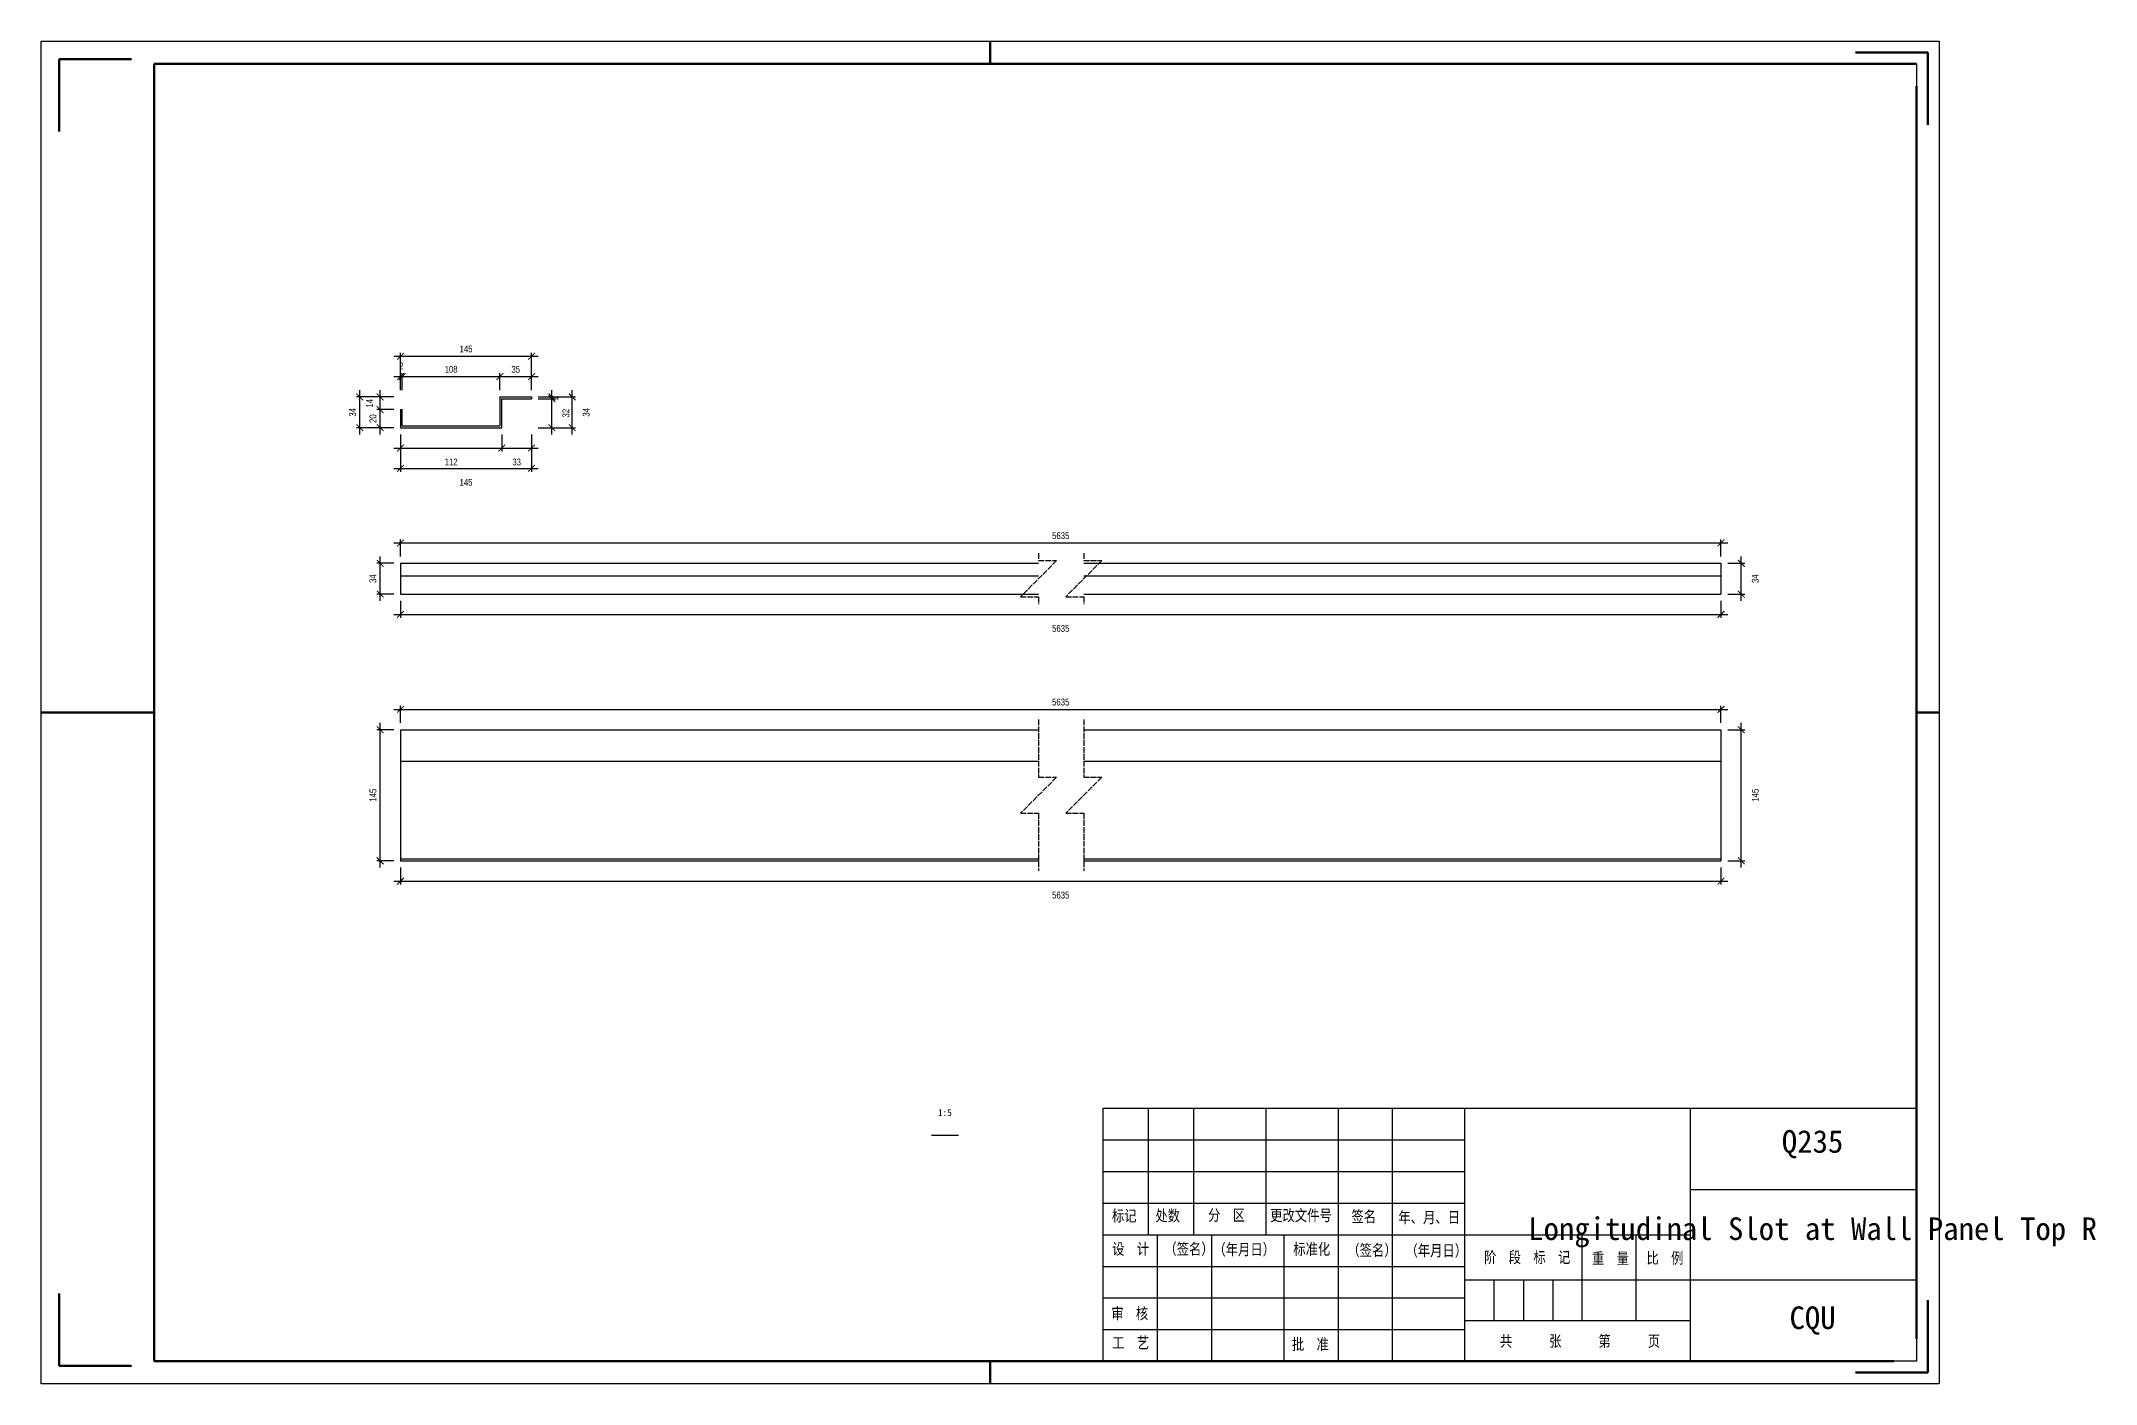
# Model space of a CAD drawing. Header units: millimetres. Extents: x 0 to 1925, y 0 to 4345.
# Drawn here: x 0 to 454.7, y 2569 to 2866 of the extents above; entities that cross this region are included whole.
import ezdxf

# ---------------------------------------------------------------- set-up
doc = ezdxf.new("R2010")
doc.units = ezdxf.units.MM
doc.linetypes.add('DASHED', pattern=[1.524, 1.27, -0.254])
doc.layers.add('总内框线', color=7, linetype='Continuous', lineweight=50)
doc.layers.add('总外框线', color=7, linetype='Continuous', lineweight=30)
doc.styles.add('OpenSansCondensed-Light', font='OpenSansCondensed-Light.ttf')
doc.styles.add('陈杰（2）', font='gbenor.shx', dxfattribs={"width": 0.8, "bigfont": 'gbcbig.shx'})
doc.dimstyles.new('EZDXF', dxfattribs={"dimtxt": 0.25, "dimasz": 0.175, "dimexe": 0.375, "dimexo": 0.125, "dimgap": 0.1, "dimtad": 1, "dimlfac": 100, "dimzin": 12, "dimdsep": 46, "dimtxsty": 'OpenSansCondensed-Light', "dimblk": 'ARCHTICK', "dimcen": 2.5, "dimazin": 3, "dimtfac": 0.5, "dimtmove": 2, "dimatfit": 3, "dimarcsym": 0})

msp = doc.modelspace()

# ---------------------------------------------------------------- texts
at = {"attachment_point": 5}
for s, insert, char_height in [('1:5', (200, 2629), 1.5), ('Q235', (392, 2622), 5), ('Longitudinal Slot at Wall Panel Top R', (392, 2602.5), 5), ('CQU', (392, 2583), 5)]:
    msp.add_mtext(s, dxfattribs=dict(at, insert=insert, char_height=char_height))
at = {"char_height": 2.5, "width": 93.0192856, "attachment_point": 1, "style": '陈杰（2）'}
for s, insert in [('{\\fSimSun|b0|i0|c134|p2;标记}', (236.95482, 2607.44053)), ('{\\fSimSun|b0|i0|c134|p2;处数}', (246.57596, 2607.45543)), ('{\\fSimSun|b0|i0|c134|p2;分\u3000区}', (258.23692, 2607.57959)), ('{\\fSimSun|b0|i0|c134|p2;更改文件号}', (271.97169, 2607.52496)), ('{\\fSimSun|b0|i0|c134|p2;签名}', (289.95608, 2607.2667)), ('{\\fSimSun|b0|i0|c134|p2;年、月、日}', (300.35064, 2607.07301)), ('{\\fSimSun|b0|i0|c134|p2;设\u3000计}', (237.01432, 2600.10007)), ('{\\fSimSun|b0|i0|c134|p2;（签名）}', (248.55629, 2600.10007)), ('{\\fSimSun|b0|i0|c134|p2;\u3000（年月日）}', (256.68156, 2599.98584)), ('{\\fSimSun|b0|i0|c134|p2;标准化}', (277.08823, 2600.08517)), ('{\\fSimSun|b0|i0|c134|p2;（签名）}', (289.05516, 2599.83685)), ('{\\fSimSun|b0|i0|c134|p2;（年月日）}', (301.923, 2599.73752)), ('{\\fSimSun|b0|i0|c134|p2;阶\u3000段\u3000标\u3000记}', (319.30395, 2598.25254)), ('{\\fSimSun|b0|i0|c134|p2;重\u3000量}', (343.18681, 2598.02408)), ('{\\fSimSun|b0|i0|c134|p2;比\u3000例}', (355.23873, 2598.09361)), ('{\\fSimSun|b0|i0|c134|p2;审\u3000核}', (236.81034, 2585.83138)), ('{\\fSimSun|b0|i0|c134|p2;工\u3000艺}', (237.01432, 2579.34515)), ('{\\fSimSun|b0|i0|c134|p2;批\u3000准}', (276.78226, 2579.0273)), ('{\\fSimSun|b0|i0|c134|p2;共\u3000\u3000\u3000张\u3000\u3000\u3000第\u3000\u3000\u3000页}', (322.79713, 2579.72757))]:
    msp.add_mtext(s, dxfattribs=dict(at, insert=insert))

# ---------------------------------------------------------------- blocks, each defined once
blk = doc.blocks.new('_ARCHTICK')
at = {"color": 0, "linetype": 'ByBlock', "const_width": 0.15}
blk.add_lwpolyline([(-0.5, -0.5), (0.5, 0.5)], dxfattribs=at)

# ---------------------------------------------------------------- dimensions: what is measured, and where the dimension line sits
for base, p1, p2, location, text, override in [((79.52901, 2796.3), (79.52901, 2787.3), (108.52901, 2787.3), (94.02901, 2797.9), '145', {"dimtxt": 1.5, "dimasz": 1.5, "dimexe": 0.75, "dimexo": 1.5, "dimtad": 1, "dimlfac": 5, "dimblk": 'ARCHTICK', "dimsah": 0, "dimtsz": 0, "dimdle": 1.5, "dimtmove": 2}), ((79.52901, 2771.5), (79.52901, 2780.5), (108.52901, 2780.5), (94.02901, 2768.4), '145', {"dimtxt": 1.5, "dimasz": 1.5, "dimexe": 0.75, "dimexo": 1.5, "dimtad": 4, "dimlfac": 5, "dimblk": 'ARCHTICK', "dimsah": 0, "dimtsz": 0, "dimdle": 1.5, "dimtmove": 2}), ((79.52901, 2755), (79.52901, 2750.5), (371.72901, 2750.5), (225.62901, 2756.6), '5635', {"dimtxt": 1.5, "dimasz": 1.5, "dimexe": 0.75, "dimexo": 1.5, "dimtad": 1, "dimlfac": 5, "dimblk": 'ARCHTICK', "dimsah": 0, "dimtsz": 0, "dimdle": 1.5, "dimtmove": 2}), ((79.52901, 2739.2), (79.52901, 2743.7), (371.72901, 2743.7), (225.62901, 2736.1), '5635', {"dimtxt": 1.5, "dimasz": 1.5, "dimexe": 0.75, "dimexo": 1.5, "dimtad": 4, "dimlfac": 5, "dimblk": 'ARCHTICK', "dimsah": 0, "dimtsz": 0, "dimdle": 1.5, "dimtmove": 2}), ((79.52901, 2718.2), (79.52901, 2713.7), (371.72901, 2713.7), (225.62901, 2719.8), '5635', {"dimtxt": 1.5, "dimasz": 1.5, "dimexe": 0.75, "dimexo": 1.5, "dimtad": 1, "dimlfac": 5, "dimblk": 'ARCHTICK', "dimsah": 0, "dimtsz": 0, "dimdle": 1.5, "dimtmove": 2}), ((79.52901, 2680.2), (79.52901, 2684.7), (371.72901, 2684.7), (225.62901, 2677.1), '5635', {"dimtxt": 1.5, "dimasz": 1.5, "dimexe": 0.75, "dimexo": 1.5, "dimtad": 4, "dimlfac": 5, "dimblk": 'ARCHTICK', "dimsah": 0, "dimtsz": 0, "dimdle": 1.5, "dimtmove": 2})]:
    msp.add_linear_dim(base=base, p1=p1, p2=p2, location=location, text=text, dimstyle='EZDXF', override=override).render()
for base, p1, p2, location, override in [((79.52901, 2791.8), (79.52901, 2787.3), (79.92901, 2787.3), (79.72901, 2794.15), {"dimtxt": 1.5, "dimasz": 1.5, "dimexe": 0.75, "dimexo": 1.5, "dimtad": 1, "dimlfac": 5, "dimblk": 'ARCHTICK', "dimsah": 0, "dimtsz": 0, "dimdle": 1.5, "dimtmove": 2}), ((79.92901, 2791.8), (79.92901, 2787.3), (101.52901, 2787.3), (90.72901, 2793.4), {"dimtxt": 1.5, "dimasz": 1.5, "dimexe": 0.75, "dimexo": 1.5, "dimtad": 1, "dimlfac": 5, "dimblk": 'ARCHTICK', "dimsah": 0, "dimtsz": 0, "dimdle": 1.5, "dimtmove": 2}), ((101.52901, 2791.8), (101.52901, 2787.3), (108.52901, 2787.3), (105.02901, 2793.4), {"dimtxt": 1.5, "dimasz": 1.5, "dimexe": 0.75, "dimexo": 1.5, "dimtad": 1, "dimlfac": 5, "dimblk": 'ARCHTICK', "dimsah": 0, "dimtsz": 0, "dimdle": 1.5, "dimtmove": 2}), ((79.52901, 2776), (79.52901, 2780.5), (101.92901, 2780.5), (90.72901, 2772.9), {"dimtxt": 1.5, "dimasz": 1.5, "dimexe": 0.75, "dimexo": 1.5, "dimtad": 4, "dimlfac": 5, "dimblk": 'ARCHTICK', "dimsah": 0, "dimtsz": 0, "dimdle": 1.5, "dimtmove": 2}), ((101.92901, 2776), (101.92901, 2780.5), (108.52901, 2780.5), (105.22901, 2772.9), {"dimtxt": 1.5, "dimasz": 1.5, "dimexe": 0.75, "dimexo": 1.5, "dimtad": 4, "dimlfac": 5, "dimblk": 'ARCHTICK', "dimsah": 0, "dimtsz": 0, "dimdle": 1.5, "dimtmove": 2})]:
    msp.add_linear_dim(base=base, p1=p1, p2=p2, location=location, dimstyle='EZDXF', override=override).render()
for base, p1, p2, location, text, override in [((70.52901, 2780.5), (79.52901, 2780.5), (79.52901, 2787.3), (68.92901, 2783.9), '34', {"dimtxt": 1.5, "dimasz": 1.5, "dimexe": 0.75, "dimexo": 1.5, "dimtad": 1, "dimlfac": 5, "dimblk": 'ARCHTICK', "dimsah": 0, "dimtsz": 0, "dimdle": 1.5, "dimtmove": 2}), ((117.52901, 2780.5), (108.52901, 2780.5), (108.52901, 2787.3), (120.62901, 2783.9), '34', {"dimtxt": 1.5, "dimasz": 1.5, "dimexe": 0.75, "dimexo": 1.5, "dimtad": 4, "dimlfac": 5, "dimblk": 'ARCHTICK', "dimsah": 0, "dimtsz": 0, "dimdle": 1.5, "dimtmove": 2}), ((75.02901, 2743.7), (79.52901, 2743.7), (79.52901, 2750.5), (73.42901, 2747.1), '34', {"dimtxt": 1.5, "dimasz": 1.5, "dimexe": 0.75, "dimexo": 1.5, "dimtad": 1, "dimlfac": 5, "dimblk": 'ARCHTICK', "dimsah": 0, "dimtsz": 0, "dimdle": 1.5, "dimtmove": 2}), ((376.22901, 2743.7), (371.72901, 2743.7), (371.72901, 2750.5), (379.32901, 2747.1), '34', {"dimtxt": 1.5, "dimasz": 1.5, "dimexe": 0.75, "dimexo": 1.5, "dimtad": 4, "dimlfac": 5, "dimblk": 'ARCHTICK', "dimsah": 0, "dimtsz": 0, "dimdle": 1.5, "dimtmove": 2}), ((75.02901, 2684.7), (79.52901, 2684.7), (79.52901, 2713.7), (73.42901, 2699.2), '145', {"dimtxt": 1.5, "dimasz": 1.5, "dimexe": 0.75, "dimexo": 1.5, "dimtad": 1, "dimlfac": 5, "dimblk": 'ARCHTICK', "dimsah": 0, "dimtsz": 0, "dimdle": 1.5, "dimtmove": 2}), ((376.22901, 2684.7), (371.72901, 2684.7), (371.72901, 2713.7), (379.32901, 2699.2), '145', {"dimtxt": 1.5, "dimasz": 1.5, "dimexe": 0.75, "dimexo": 1.5, "dimtad": 4, "dimlfac": 5, "dimblk": 'ARCHTICK', "dimsah": 0, "dimtsz": 0, "dimdle": 1.5, "dimtmove": 2})]:
    msp.add_linear_dim(base=base, p1=p1, p2=p2, angle=90, location=location, text=text, dimstyle='EZDXF', override=override).render()
for base, p1, p2, location, override in [((75.02901, 2784.5), (79.52901, 2784.5), (79.52901, 2787.3), (72.67901, 2785.9), {"dimtxt": 1.5, "dimasz": 1.5, "dimexe": 0.75, "dimexo": 1.5, "dimtad": 1, "dimlfac": 5, "dimblk": 'ARCHTICK', "dimsah": 0, "dimtsz": 0, "dimdle": 1.5, "dimtmove": 2}), ((113.02901, 2786.9), (108.52901, 2786.9), (108.52901, 2787.3), (113.67901, 2787.1), {"dimtxt": 1.5, "dimasz": 1.5, "dimexe": 0.75, "dimexo": 1.5, "dimtad": 4, "dimlfac": 5, "dimblk": 'ARCHTICK', "dimsah": 0, "dimtsz": 0, "dimdle": 1.5, "dimtmove": 2}), ((113.02901, 2780.5), (108.52901, 2780.5), (108.52901, 2786.9), (116.12901, 2783.7), {"dimtxt": 1.5, "dimasz": 1.5, "dimexe": 0.75, "dimexo": 1.5, "dimtad": 4, "dimlfac": 5, "dimblk": 'ARCHTICK', "dimsah": 0, "dimtsz": 0, "dimdle": 1.5, "dimtmove": 2}), ((75.02901, 2780.5), (79.52901, 2780.5), (79.52901, 2784.5), (73.42901, 2782.5), {"dimtxt": 1.5, "dimasz": 1.5, "dimexe": 0.75, "dimexo": 1.5, "dimtad": 1, "dimlfac": 5, "dimblk": 'ARCHTICK', "dimsah": 0, "dimtsz": 0, "dimdle": 1.5, "dimtmove": 2})]:
    msp.add_linear_dim(base=base, p1=p1, p2=p2, angle=90, location=location, dimstyle='EZDXF', override=override).render()

# ---------------------------------------------------------------- linework, layer by layer
for p, q in [((415, 2861), (415, 2676)), ((79.52901, 2784.5), (79.92901, 2784.5)), ((79.52901, 2784.5), (79.52901, 2780.5)), ((79.92901, 2780.9), (79.92901, 2784.5)), ((101.52901, 2787.3), (108.52901, 2787.3)), ((101.52901, 2787.3), (101.52901, 2780.9)), ((101.92901, 2786.9), (108.52901, 2786.9)), ((101.92901, 2780.5), (101.92901, 2786.9)), ((108.52901, 2787.3), (108.52901, 2786.9)), ((79.52901, 2780.5), (101.92901, 2780.5)), ((79.92901, 2780.9), (101.52901, 2780.9)), ((79.52901, 2750.5), (220.72901, 2750.5)), ((79.52901, 2750.5), (79.52901, 2747.7)), ((79.52901, 2747.7), (220.72901, 2747.7)), ((79.52901, 2747.7), (79.52901, 2743.7)), ((230.72901, 2750.5), (371.72901, 2750.5)), ((230.72901, 2747.7), (371.72901, 2747.7)), ((371.72901, 2750.5), (371.72901, 2747.7)), ((371.72901, 2747.7), (371.72901, 2743.7)), ((79.52901, 2743.7), (220.72901, 2743.7)), ((230.72901, 2743.7), (371.72901, 2743.7)), ((79.52901, 2713.7), (220.72901, 2713.7)), ((79.52901, 2713.7), (79.52901, 2706.7)), ((230.72901, 2713.7), (371.72901, 2713.7)), ((371.72901, 2713.7), (371.72901, 2706.7)), ((79.52901, 2706.7), (220.72901, 2706.7)), ((79.52901, 2706.7), (79.52901, 2685.1)), ((230.72901, 2706.7), (371.72901, 2706.7)), ((371.72901, 2706.7), (371.72901, 2685.1)), ((79.52901, 2685.1), (220.72901, 2685.1)), ((79.52901, 2685.1), (79.52901, 2684.7)), ((79.52901, 2684.7), (220.72901, 2684.7)), ((230.72901, 2685.1), (371.72901, 2685.1)), ((230.72901, 2684.7), (371.72901, 2684.7)), ((371.72901, 2685.1), (371.72901, 2684.7)), ((235, 2630), (415, 2630)), ((235, 2574), (235, 2630)), ((245, 2630), (245, 2602)), ((255, 2630), (255, 2602)), ((271, 2630), (271, 2602)), ((287, 2630), (287, 2602)), ((299, 2630), (299, 2574)), ((315, 2630), (315, 2574)), ((365, 2574), (365, 2630)), ((415, 2630), (415, 2574)), ((197, 2624), (203, 2624)), ((235, 2623), (315, 2623)), ((235, 2616), (315, 2616)), ((365, 2612), (415, 2612)), ((235, 2609), (315, 2609)), ((235, 2602), (365, 2602)), ((247, 2602), (247, 2574)), ((259, 2602), (259, 2574)), ((275, 2602), (275, 2574)), ((287, 2602), (287, 2574)), ((341, 2583), (341, 2602)), ((353, 2583), (353, 2602)), ((235, 2595), (315, 2595)), ((315, 2592), (365, 2592)), ((321.5, 2592), (321.5, 2583)), ((328, 2592), (328, 2583)), ((334.5, 2592), (334.5, 2583)), ((365, 2592), (415, 2592)), ((235, 2588), (315, 2588)), ((315, 2583), (365, 2583)), ((235, 2581), (315, 2581)), ((415, 2574), (235, 2574))]:
    msp.add_line(p, q)
at = {"linetype": 'DASHED'}
for p, q in [((224.72901, 2751.1), (216.72901, 2743.1)), ((220.72901, 2752.75), (220.72901, 2751.1)), ((220.72901, 2751.1), (224.72901, 2751.1)), ((234.72901, 2751.1), (226.72901, 2743.1)), ((230.72901, 2752.75), (230.72901, 2751.1)), ((230.72901, 2751.1), (234.72901, 2751.1)), ((216.72901, 2743.1), (220.72901, 2743.1)), ((220.72901, 2743.1), (220.72901, 2741.45)), ((226.72901, 2743.1), (230.72901, 2743.1)), ((230.72901, 2743.1), (230.72901, 2741.45)), ((220.72901, 2715.95), (220.72901, 2703.2)), ((230.72901, 2715.95), (230.72901, 2703.2)), ((224.72901, 2703.2), (216.72901, 2695.2)), ((220.72901, 2703.2), (224.72901, 2703.2)), ((234.72901, 2703.2), (226.72901, 2695.2)), ((230.72901, 2703.2), (234.72901, 2703.2)), ((216.72901, 2695.2), (220.72901, 2695.2)), ((220.72901, 2695.2), (220.72901, 2682.45)), ((226.72901, 2695.2), (230.72901, 2695.2)), ((230.72901, 2695.2), (230.72901, 2682.45))]:
    msp.add_line(p, q, dxfattribs=at)
at = {"layer": '总内框线'}
for p, q in [((210, 2861), (210, 2866)), ((4, 2862), (4, 2846)), ((4, 2862), (20, 2862)), ((25, 2574), (25, 2861)), ((25, 2861), (415, 2861)), ((417.5, 2863.5), (401.5, 2863.5)), ((417.5, 2863.5), (417.5, 2847.5)), ((415, 2856), (415, 2579)), ((0, 2717.5), (25, 2717.5)), ((415, 2717.5), (420, 2717.5)), ((4, 2573), (4, 2589)), ((417.5, 2571.5), (417.5, 2587.5)), ((410, 2574), (25, 2574)), ((210, 2569), (210, 2574)), ((4, 2573), (20, 2573)), ((417.5, 2571.5), (401.5, 2571.5))]:
    msp.add_line(p, q, dxfattribs=at)
at = {"layer": '总外框线'}
for p, q in [((0, 2569), (0, 2866)), ((0, 2866), (420, 2866)), ((420, 2866), (420, 2569)), ((420, 2569), (0, 2569))]:
    msp.add_line(p, q, dxfattribs=at)

msp.set_redraw_order([(e.dxf.handle, doc.entitydb.next_handle()) for e in msp.query("TEXT MTEXT ATTDEF DIMENSION ARC_DIMENSION")])  # texts and dimensions are drawn at this point

doc.saveas('drawing.dxf')
